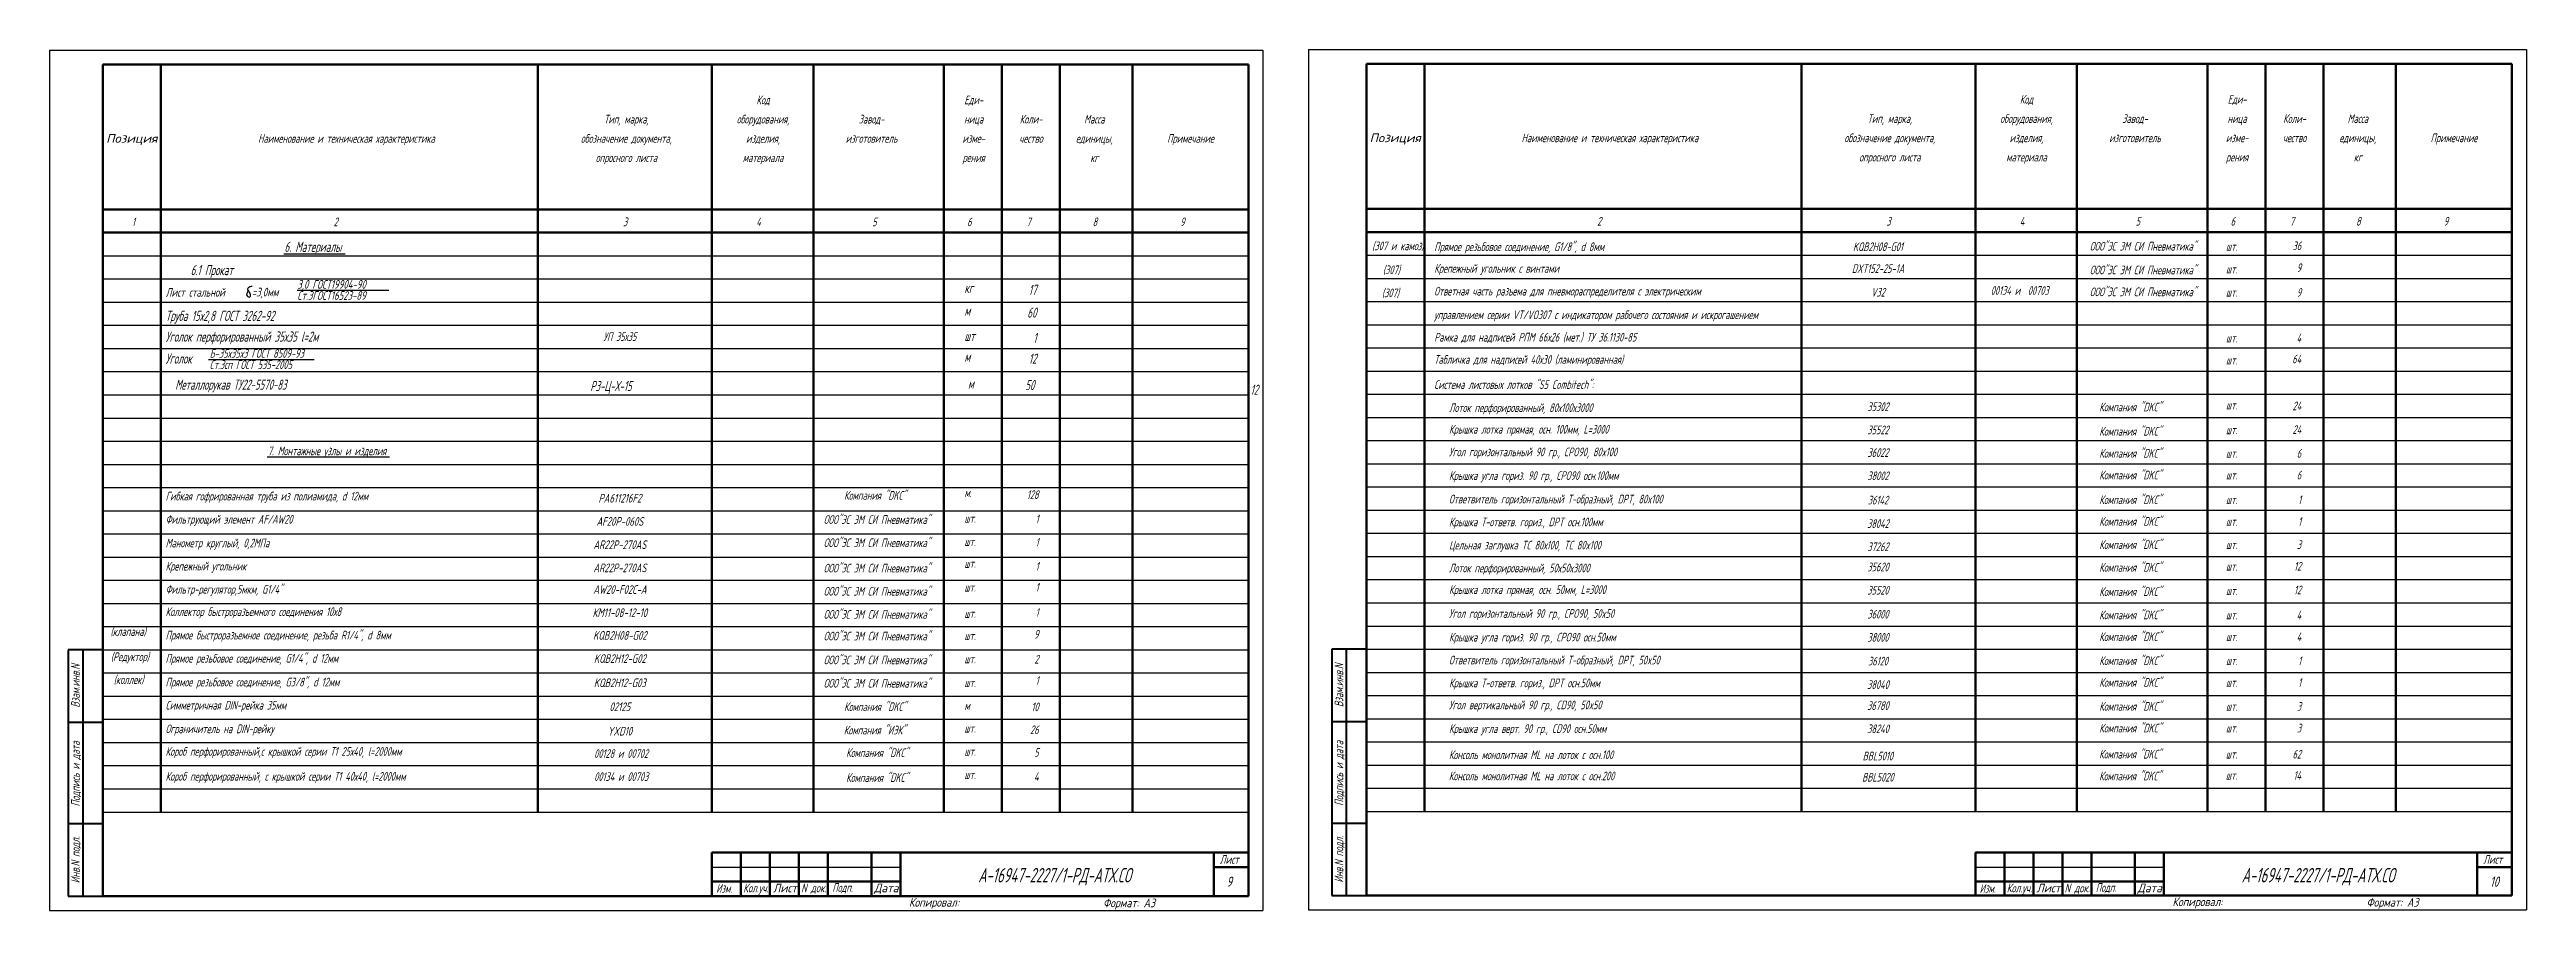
# Model space of a CAD drawing. Header units: millimetres. Extents: x -338 to 6826, y -8218 to 3153.
# Drawn here: x 5515 to 6369, y 2462 to 2759 of the extents above; entities that cross this region are included whole.
import ezdxf
from ezdxf.enums import TextEntityAlignment as Align

# ---------------------------------------------------------------- set-up
doc = ezdxf.new("R2010")
doc.units = ezdxf.units.MM
doc.layers.get('Defpoints').update_dxf_attribs({"color": 251})
for name, color, linetype, lineweight in [('Обводка', 6, 'Continuous', 25), ('Рамка тонкая', 5, 'Continuous', 25), ('Текст_КИП', 2, 'Continuous', 25)]:
    doc.layers.add(name, color=color, linetype=linetype, lineweight=lineweight)
doc.styles.add('eskd.shx', font='eskd.shx', dxfattribs={"width": 0.8})
doc.styles.add('Simplex', font='simplex.shx', dxfattribs={"width": 0.7, "oblique": 15})
doc.styles.get("Standard").update_dxf_attribs({"font": 'simplex.shx', "oblique": 15})

msp = doc.modelspace()

# ---------------------------------------------------------------- texts
at = {"color": 2, "oblique": 15, "width": 0.7}
for s, p in [('Лист стальной ', (5555.25, 2673.86)), ('=3,0мм', (5584.98, 2673.94))]:
    msp.add_text(s, height=3, dxfattribs=at).set_placement(p)
at = {"color": 2, "style": 'Simplex', "oblique": 15, "width": 0.7}
for s, p in [('Взам.инв.N', (5525.65, 2539.48)), ('Взам.инв.N', (5961.33, 2539.68)), ('Подпись и дата', (5525.65, 2509.12)), ('Подпись и дата', (5961.33, 2509.32)), ('Инв.N подл.', (5525.65, 2479.48)), ('Инв.N подл.', (5961.33, 2479.68))]:
    msp.add_text(s, height=3, rotation=90, dxfattribs=at).set_placement(p, align=Align.CENTER)
at = {"layer": 'Defpoints', "lineweight": -3, "style": 'Simplex', "oblique": 15, "width": 0.6}
for s, p in [('(307 и камоз)', (5971.29, 2689.89)), ('(307)', (5974.96, 2681.62)), ('(307)', (5974.63, 2673.67)), ('(клапана)', (5536.22, 2556.76)), ('(Редуктор)', (5536.36, 2548.08)), ('(коллек)', (5537.34, 2540.17))]:
    msp.add_text(s, height=3, dxfattribs=at).set_placement(p)
at = {"layer": 'Текст_КИП', "oblique": 15}
for s, style, width, p in [('Код', 'Simplex', 0.6, (5761.24, 2740.28)), ('Еди-', 'Simplex', 0.6, (5833.86, 2740.28)), ('Код', 'Simplex', 0.6, (6196.91, 2740.48)), ('Еди-', 'Simplex', 0.6, (6269.53, 2740.48)), ('Тип, марка,', 'Simplex', 0.6, (5714.11, 2733.63)), ('оборудования,', 'Simplex', 0.6, (5761.24, 2733.63)), ('Завод-', 'Simplex', 0.6, (5798.64, 2733.63)), ('ница', 'Simplex', 0.6, (5833.86, 2733.63)), ('Коли-', 'Simplex', 0.6, (5853.64, 2733.63)), ('Масса', 'Simplex', 0.6, (5875.48, 2733.63)), ('Тип, марка,', 'Simplex', 0.6, (6149.79, 2733.83)), ('оборудования,', 'Simplex', 0.6, (6196.91, 2733.83)), ('Завод-', 'Simplex', 0.6, (6234.31, 2733.83)), ('ница', 'Simplex', 0.6, (6269.53, 2733.83)), ('Коли-', 'Simplex', 0.6, (6289.31, 2733.83)), ('Масса', 'Simplex', 0.6, (6311.15, 2733.83)), ('Наименование и техническая характеристика', 'Simplex', 0.6, (5617.59, 2726.98)), ('обозначение документа,', 'Simplex', 0.6, (5714.11, 2726.98)), ('изделия,', 'Simplex', 0.6, (5761.24, 2726.98)), ('изготовитель', 'Simplex', 0.6, (5798.64, 2726.98)), ('изме-', 'Simplex', 0.6, (5833.86, 2726.98)), ('чество', 'Simplex', 0.6, (5853.64, 2726.98)), ('единицы,', 'Simplex', 0.6, (5875.48, 2726.98)), ('Примечание', 'Simplex', 0.6, (5908.64, 2726.98)), ('Наименование и техническая характеристика', 'Simplex', 0.6, (6053.26, 2727.18)), ('обозначение документа,', 'Simplex', 0.6, (6149.79, 2727.18)), ('изделия,', 'Simplex', 0.6, (6196.91, 2727.18)), ('изготовитель', 'Simplex', 0.6, (6234.31, 2727.18)), ('изме-', 'Simplex', 0.6, (6269.53, 2727.18)), ('чество', 'Simplex', 0.6, (6289.31, 2727.18)), ('единицы,', 'Simplex', 0.6, (6311.15, 2727.18)), ('Примечание', 'Simplex', 0.6, (6344.31, 2727.18)), ('опросного листа', 'Simplex', 0.6, (5714.11, 2720.33)), ('материала', 'Simplex', 0.6, (5761.24, 2720.33)), ('рения', 'Simplex', 0.6, (5833.86, 2720.33)), ('кг', 'Simplex', 0.6, (5875.48, 2720.33)), ('опросного листа', 'Simplex', 0.6, (6149.79, 2720.53)), ('материала', 'Simplex', 0.6, (6196.91, 2720.53)), ('рения', 'Simplex', 0.6, (6269.53, 2720.53)), ('кг', 'Simplex', 0.6, (6311.15, 2720.53)), ('УП 35х35', 'eskd.shx', 0.7, (5711.87, 2658.57))]:
    msp.add_text(s, height=3, dxfattribs=dict(at, style=style, width=width)).set_placement(p, align=Align.CENTER)
at = {"layer": 'Текст_КИП', "style": 'Simplex', "oblique": 15}
for s, width, p, p2 in [('Позиция', 0.960052, (5534.73, 2726.98), (5552.42, 2726.98)), ('Позиция', 0.960052, (5970.4, 2727.18), (5988.09, 2727.18)), ('Кол.уч.', 0.603486, (5754.42, 2468.25), (5763.12, 2468.25)), ('Лист', 0.686041, (5764.71, 2468.25), (5772.94, 2468.25)), ('N док.', 0.628372, (5774.36, 2468.25), (5783.07, 2468.25)), ('Дата', 0.652619, (5799.54, 2468.25), (5807.93, 2468.25)), ('Кол.уч.', 0.603486, (6190.09, 2468.25), (6198.8, 2468.25)), ('Лист', 0.686041, (6200.38, 2468.25), (6208.61, 2468.25)), ('N док.', 0.628372, (6210.04, 2468.25), (6218.74, 2468.25)), ('Дата', 0.652619, (6235.21, 2468.25), (6243.6, 2468.25))]:
    msp.add_text(s, height=3, dxfattribs=dict(at, width=width)).set_placement(p, p2, align=Align.FIT)
at = {"layer": 'Текст_КИП', "oblique": 15}
for s, height, style, width, p in [('1', 3, 'Simplex', 0.6, (5543.62, 2698.18)), ('2', 3, 'Simplex', 0.6, (5613.18, 2698.18)), ('3', 3, 'Simplex', 0.6, (5712.96, 2698.18)), ('4', 3, 'Simplex', 0.6, (5758.91, 2698.18)), ('5', 3, 'Simplex', 0.6, (5798.88, 2698.18)), ('6', 3, 'Simplex', 0.6, (5831.62, 2698.18)), ('7', 3, 'Simplex', 0.6, (5852.07, 2698.18)), ('8', 3, 'Simplex', 0.6, (5874.87, 2698.18)), ('9', 3, 'Simplex', 0.6, (5905.08, 2698.18)), ('2', 3, 'Simplex', 0.6, (6048.85, 2698.38)), ('3', 3, 'Simplex', 0.6, (6148.63, 2698.38)), ('4', 3, 'Simplex', 0.6, (6194.58, 2698.38)), ('5', 3, 'Simplex', 0.6, (6234.56, 2698.38)), ('6', 3, 'Simplex', 0.6, (6267.29, 2698.38)), ('7', 3, 'Simplex', 0.6, (6287.75, 2698.38)), ('8', 3, 'Simplex', 0.6, (6310.54, 2698.38)), ('9', 3, 'Simplex', 0.6, (6340.76, 2698.38)), ('%%U6. Материалы ', 3.5, 'eskd.shx', 0.8, (5596.21, 2689.32)), ('6.1 Прокат', 3.5, 'eskd.shx', 0.8, (5563.87, 2681.28)), ('кг', 3.5, 'eskd.shx', 0.8, (5830.68, 2675.11)), ('Труба 15х2,8 ГОСТ 3262-92', 3.5, 'eskd.shx', 0.8, (5555.25, 2665.49)), ('м', 3.5, 'eskd.shx', 0.8, (5830.68, 2667.25)), ('Уголок перфорированный 35х35 l=2м ', 3.5, 'eskd.shx', 0.8, (5555.25, 2658.33)), ('шт', 3.5, 'eskd.shx', 0.8, (5830.68, 2658.51)), ('Уголок', 3.5, 'eskd.shx', 0.8, (5555.25, 2650.75)), ('Б-35х35х3 ГОСТ 8509-93', 3, 'eskd.shx', 0.8, (5570.44, 2652.79)), ('Ст.3сп ГОСТ 535-2005', 3, 'eskd.shx', 0.8, (5570.44, 2648.89)), ('м', 3.5, 'eskd.shx', 0.8, (5830.68, 2651.36)), ('Металлорукав ТУ22-5570-83', 3.5, 'Simplex', 0.6, (5558.53, 2641.75)), ('РЗ-Ц-Х-15', 3.5, 'Simplex', 0.6, (5701.67, 2641.27)), ('м', 3.5, 'eskd.shx', 0.8, (5831.91, 2642.06)), ('%%U7. Монтажные узлы и изделия ', 3, 'Simplex', 0.6, (5590.48, 2619.12)), ('Изм.', 3, 'Simplex', 0.6, (5745.07, 2468.09)), ('Подп.', 3, 'Simplex', 0.6, (5785.13, 2468.41)), ('А-16947-2227/1-РД-АТХ.СО', 5, 'Simplex', 0.6, (5835.42, 2471.67)), ('Изм.', 3, 'Simplex', 0.6, (6180.75, 2468.09)), ('Подп.', 3, 'Simplex', 0.6, (6220.8, 2468.41)), ('А-16947-2227/1-РД-АТХ.СО', 5, 'Simplex', 0.6, (6271.09, 2471.67))]:
    msp.add_text(s, height=height, dxfattribs=dict(at, style=style, width=width)).set_placement(p)
at = {"layer": 'Текст_КИП', "color": 3, "style": 'Simplex', "oblique": 15}
for s, width, p in [('Прямое резьбовое соединение, G1/8", d 8мм', 0.6, (5992.68, 2689.6)), ('шт.   ', 0.6, (6265.68, 2689.69)), ('Крепежный угольник с винтами', 0.6, (5992.68, 2682.11)), ('шт.   ', 0.6, (6265.68, 2681.87)), ('Ответная часть разъема для пневмораспределителя с электрическим ', 0.6, (5992.68, 2674.26)), ('00134 и  00703', 0.6, (6184.58, 2674.49)), ('шт.   ', 0.6, (6265.68, 2673.88)), ('управлением серии VT/VO307 с индикатором рабочего состояния и искрогашением ', 0.6, (5992.68, 2666.1)), ('Рамка для надписей РПМ 66х26 (мет.) ТУ 36.1130-85', 0.6, (5992.68, 2658.36)), ('шт.', 0.6, (6265.68, 2658.08)), ('Табличка для надписей 40х30 (ламинированная)', 0.6, (5992.68, 2650.68)), ('шт.', 0.6, (6265.68, 2650.45)), ('Система листовых лотков "S5 Combitech":', 0.6, (5992.68, 2642.02)), ('Лоток перфорированный, 80х100х3000', 0.6, (5997.79, 2634.04)), ('шт.', 0.6, (6265.68, 2634.92)), ('Крышка лотка прямая, осн. 100мм, L=3000', 0.6, (5997.79, 2626.58)), ('шт.', 0.6, (6265.68, 2626.39)), ('Угол горизонтальный 90 гр., CPO90, 80x100', 0.6, (5997.79, 2618.77)), ('Крышка угла гориз. 90 гр., CPO90 осн.100мм', 0.6, (5997.79, 2610.6)), ('шт.', 0.6, (6265.68, 2618.28)), ('Гибкая гофрированная труба из полиамида, d 12мм ', 0.6, (5555.24, 2603.51)), ('м.', 0.6, (5830.68, 2604.69)), ('Ответвитель горизонтальный Т-образный, DPT, 80x100', 0.6, (5997.79, 2602.5)), ('шт.', 0.6, (6265.68, 2610.77)), ('Фильтрующий элемент AF/AW20', 0.6, (5555.24, 2595.51)), ('шт.   ', 0.6, (5830.68, 2595.8)), ('Крышка Т-ответв. гориз., DPT осн.100мм', 0.6, (5997.79, 2594.6)), ('шт.', 0.6, (6265.68, 2602.28)), ('шт.', 0.6, (6265.68, 2594.77)), ('Манометр круглый, 0,2МПа', 0.6, (5555.24, 2587.34)), ('шт.   ', 0.6, (5830.68, 2587.8)), ('Цельная заглушка TC 80х100, TC 80x100', 0.6, (5997.79, 2586.6)), ('шт.', 0.6, (6265.68, 2586.77)), ('Крепежный угольник', 0.6, (5555.24, 2579.34)), ('шт.   ', 0.6, (5830.68, 2580.25)), ('Лоток перфорированный, 50х50х3000', 0.6, (5997.79, 2578.7)), ('шт.', 0.6, (6265.68, 2579.28)), ('Фильтр-регулятор,5мкм, G1/4"', 0.6, (5555.24, 2571.35)), ('шт.   ', 0.6, (5830.68, 2572.05)), ('Крышка лотка прямая, осн. 50мм, L=3000', 0.6, (5997.79, 2571.24)), ('шт.', 0.6, (6265.68, 2570.84)), ('Коллектор быстроразъемного соединения 10х8', 0.6, (5555.24, 2563.64)), ('шт.   ', 0.6, (5830.68, 2562.98)), ('Угол горизонтальный 90 гр., CPO90, 50x50', 0.6, (5997.79, 2563)), ('шт.', 0.6, (6265.68, 2562.5)), ('Прямое быстроразъемное соединение, резьба R1/4", d 8мм', 0.6, (5555.24, 2555.53)), ('шт.   ', 0.6, (5830.68, 2555.3)), ('Крышка угла гориз. 90 гр., CPO90 осн.50мм', 0.6, (5997.79, 2554.83)), ('шт.', 0.6, (6265.68, 2554.99)), ('Прямое резьбовое соединение, G1/4", d 12мм', 0.6, (5555.24, 2547.53)), ('шт.   ', 0.6, (5830.68, 2547.3)), ('Ответвитель горизонтальный Т-образный, DPT, 50x50', 0.6, (5997.79, 2546.93)), ('шт.', 0.6, (6265.68, 2546.71)), ('Прямое резьбовое соединение, G3/8", d 12мм', 0.6, (5555.24, 2539.33)), ('шт.   ', 0.6, (5830.68, 2539.11)), ('Крышка Т-ответв. гориз., DPT осн.50мм', 0.6, (5997.79, 2539.03)), ('шт.', 0.6, (6265.68, 2539.2)), ('Симметричная DIN-рейка 35мм', 0.6, (5555.24, 2531.34)), ('м', 0.6, (5830.68, 2531.19)), ('Угол вертикальный 90 гр., CD90, 50x50', 0.6, (5997.79, 2531.44)), ('шт.', 0.6, (6265.68, 2530.94)), ('Ограничитель на DIN-рейку', 0.6, (5555.24, 2523.19)), ('шт.', 0.6, (5830.68, 2523.37)), ('Крышка угла верт. 90 гр., CD90 осн.50мм', 0.6, (5997.79, 2523.27)), ('шт.', 0.6, (6265.68, 2523.44)), ('Короб перфорированный,с крышкой серии Т1 25х40, l=2000мм', 0.6, (5555.24, 2515.39)), ('00128 и 00702', 0.6, (5703.01, 2514.66)), ('шт.', 0.6, (5830.68, 2515.39)), ('Консоль монолитная ML на лоток с осн.100', 0.6, (5997.74, 2514.24)), ('шт.', 0.6, (6265.63, 2514.44)), ('Короб перфорированный, с крышкой серии Т1 40х40, l=2000мм', 0.6, (5555.24, 2506.79)), ('00134 и 00703', 0.6, (5703.01, 2506.7)), ('шт.', 0.6, (5830.68, 2507.35)), ('Консоль монолитная ML на лоток с осн.200', 0.6, (5997.74, 2506.93)), ('шт.', 0.6, (6265.63, 2507.13)), ('Копировал:', 0.8, (5811.57, 2463.3)), ('Формат: А3', 0.8, (5878.5, 2463.1)), ('Копировал:', 0.8, (6247.25, 2463.5)), ('Формат: А3', 0.8, (6314.17, 2463.3))]:
    msp.add_text(s, height=3, dxfattribs=dict(at, width=width)).set_placement(p)
for s, width, p in [('KQB2H08-G01', 0.6, (6145.69, 2689.61)), ('ООО"ЭС ЭМ СИ Пневматика"', 0.6, (6237.11, 2689.77)), ('DXT152-25-1A', 0.6, (6145.69, 2682.06)), ('ООО"ЭС ЭМ СИ Пневматика"', 0.6, (6237.11, 2681.57)), ('V32', 0.6, (6145.69, 2673.9)), ('ООО"ЭС ЭМ СИ Пневматика"', 0.6, (6237.11, 2674.02)), ('35302', 0.6, (6145.69, 2634.39)), ('Компания "DKC"', 0.6, (6232.71, 2634.27)), ('35522', 0.6, (6145.69, 2626.36)), ('Компания "DKC"', 0.6, (6232.71, 2625.89)), ('38002', 0.6, (6145.69, 2610.53)), ('36022', 0.6, (6145.69, 2618.54)), ('Компания "DKC"', 0.6, (6232.71, 2618.28)), ('Компания "DKC"', 0.6, (6232.71, 2610.77)), ('РА611216F2', 0.7, (5711.87, 2602.79)), ('Компания "DKC"', 0.6, (5799.9, 2603.77)), ('36142', 0.6, (6145.69, 2602.13)), ('Компания "DKC"', 0.6, (6232.71, 2602.28)), ('AF20P-060S', 0.7, (5711.87, 2594.79)), ('ООО"ЭС ЭМ СИ Пневматика"', 0.6, (5800.53, 2595.43)), ('38042', 0.6, (6145.69, 2594.03)), ('Компания "DKC"', 0.6, (6232.71, 2594.77)), ('AR22P-270AS', 0.7, (5711.87, 2586.75)), ('ООО"ЭС ЭМ СИ Пневматика"', 0.6, (5800.53, 2587.43)), ('37262', 0.6, (6145.69, 2586.05)), ('Компания "DKC"', 0.6, (6232.71, 2586.77)), ('AR22P-270AS', 0.7, (5711.87, 2578.75)), ('ООО"ЭС ЭМ СИ Пневматика"', 0.6, (5800.53, 2578.66)), ('35620', 0.6, (6145.69, 2579.05)), ('Компания "DKC"', 0.6, (6232.71, 2578.92)), ('AW20-F02С-A', 0.7, (5711.87, 2571.27)), ('ООО"ЭС ЭМ СИ Пневматика"', 0.6, (5800.53, 2570.67)), ('35520', 0.6, (6145.69, 2571.02)), ('Компания "DKC"', 0.6, (6232.71, 2570.55)), ('КМ11-08-12-10', 0.7, (5711.87, 2563.29)), ('ООО"ЭС ЭМ СИ Пневматика"', 0.6, (5800.53, 2562.7)), ('36000', 0.6, (6145.69, 2562.76)), ('Компания "DKC"', 0.6, (6232.71, 2562.5)), ('KQB2H08-G02', 0.7, (5711.87, 2555.44)), ('ООО"ЭС ЭМ СИ Пневматика"', 0.6, (5800.53, 2555.2)), ('38000', 0.6, (6145.69, 2554.76)), ('Компания "DKC"', 0.6, (6232.71, 2554.99)), ('KQB2H12-G02', 0.7, (5711.87, 2547.44)), ('ООО"ЭС ЭМ СИ Пневматика"', 0.6, (5800.53, 2546.97)), ('36120', 0.6, (6145.69, 2546.56)), ('Компания "DKC"', 0.6, (6232.71, 2546.71)), ('KQB2H12-G03', 0.7, (5711.87, 2539.08)), ('ООО"ЭС ЭМ СИ Пневматика"', 0.6, (5800.53, 2538.92)), ('38040', 0.6, (6145.69, 2538.46)), ('Компания "DKC"', 0.6, (6232.71, 2539.2)), ('02125', 0.7, (5711.87, 2530.81)), ('Компания "DKC"', 0.6, (5799.9, 2530.83)), ('36780', 0.6, (6145.69, 2531.2)), ('Компания "DKC"', 0.6, (6232.71, 2530.94)), ('YXD10', 0.7, (5711.87, 2522.38)), ('Компания "ИЭК"', 0.6, (5799.77, 2522.76)), ('38240', 0.6, (6145.69, 2523.2)), ('Компания "DKC"', 0.6, (6232.71, 2523.44)), ('Компания "DKC"', 0.6, (5800.59, 2514.96)), ('BBL5010', 0.6, (6145.64, 2513.79)), ('Компания "DKC"', 0.6, (6232.66, 2514.44)), ('Компания "DKC"', 0.6, (5800.59, 2506.35)), ('BBL5020', 0.6, (6145.64, 2506.48)), ('Компания "DKC"', 0.6, (6232.66, 2506.89))]:
    msp.add_text(s, height=3, dxfattribs=dict(at, width=width)).set_placement(p, align=Align.CENTER)
at = {"layer": 'Текст_КИП', "color": 3, "style": 'Simplex', "oblique": 15, "width": 0.6}
for s, p in [('36', (6291.62, 2689.92)), ('9', (6291.62, 2682.34)), ('9', (6291.62, 2673.8)), ('4', (6291.62, 2658.12)), ('64', (6291.62, 2650.86)), ('24', (6291.62, 2634.66)), ('24', (6291.62, 2626.49)), ('6', (6291.62, 2618.28)), ('6', (6291.62, 2610.77)), ('128', (5856.25, 2604.03)), ('1', (6291.62, 2602.28)), ('1', (5856.25, 2595.61)), ('1', (6291.62, 2594.77)), ('1', (5856.25, 2587.61)), ('3', (6291.62, 2586.77)), ('1', (5856.25, 2579.28)), ('12', (6291.62, 2579.32)), ('1', (5856.25, 2572.04)), ('12', (6291.62, 2571.15)), ('1', (5856.25, 2563.32)), ('4', (6291.62, 2562.5)), ('9', (5856.25, 2555.84)), ('4', (6291.62, 2554.99)), ('2', (5856.25, 2547.23)), ('1', (6291.62, 2546.71)), ('1', (5856.25, 2539.84)), ('1', (6291.62, 2539.2)), ('10', (5856.25, 2530.76)), ('3', (6291.62, 2530.94)), ('26', (5856.25, 2522.86)), ('3', (6291.62, 2523.44)), ('5', (5856.25, 2515.03)), ('62', (6291.57, 2514.44)), ('4', (5856.25, 2506.69)), ('14', (6291.57, 2507.13))]:
    msp.add_text(s, height=3, dxfattribs=at).set_placement(p, align=Align.RIGHT)
at = {"layer": 'Текст_КИП', "oblique": 15, "width": 0.7}
for s, p in [('3,0 ГОСТ19904-90', (5600.66, 2676.61)), ('Ст.3ГОСТ16523-89', (5600.66, 2672.76))]:
    msp.add_text(s, height=3, dxfattribs=at).set_placement(p)
at = {"layer": 'Текст_КИП', "style": 'eskd.shx', "oblique": 15, "width": 0.8}
for s, p in [('17', (5855.54, 2674.46)), ('60', (5855.54, 2666.61)), ('1', (5855.54, 2657.87)), ('12', (5855.54, 2650.71)), ('50', (5854.81, 2641.59)), ('12', (5931.97, 2639.98)), ('12', (5931.97, 2639.98))]:
    msp.add_text(s, height=3.5, dxfattribs=at).set_placement(p, align=Align.RIGHT)
at = {"layer": 'Текст_КИП', "lineweight": -3, "style": 'Simplex', "oblique": 15, "width": 0.7}
for s, height, p in [('Лист', 3, (5918.72, 2478.1)), ('Лист', 3, (6354.4, 2478.1)), ('9', 3.5, (5921.08, 2470.21)), ('10', 3.5, (6356.75, 2470.21))]:
    msp.add_text(s, height=height, dxfattribs=at).set_placement(p)

# ---------------------------------------------------------------- linework, layer by layer
at = {"lineweight": 60}
for p, q in [((5533.64, 2466.98), (5533.64, 2753.98)), ((5533.64, 2753.98), (5928.64, 2753.98)), ((5553.64, 2753.98), (5553.64, 2495.98)), ((5683.64, 2753.98), (5683.64, 2495.98)), ((5743.64, 2753.98), (5743.64, 2495.98)), ((5778.64, 2753.98), (5778.64, 2495.98)), ((5823.64, 2753.98), (5823.64, 2495.98)), ((5843.64, 2753.98), (5843.64, 2495.98)), ((5863.64, 2753.98), (5863.64, 2495.98)), ((5888.64, 2753.98), (5888.64, 2495.98)), ((5928.64, 2753.98), (5928.64, 2466.98)), ((5969.31, 2467.18), (5969.31, 2754.18)), ((5969.31, 2754.18), (6364.31, 2754.18)), ((5989.31, 2754.18), (5989.31, 2496.18)), ((6119.31, 2754.18), (6119.31, 2496.18)), ((6179.31, 2754.18), (6179.31, 2496.18)), ((6214.31, 2754.18), (6214.31, 2496.18)), ((6259.31, 2754.18), (6259.31, 2496.18)), ((6279.31, 2754.18), (6279.31, 2496.18)), ((6299.31, 2754.18), (6299.31, 2496.18)), ((6324.31, 2754.18), (6324.31, 2496.18)), ((6364.31, 2754.18), (6364.31, 2467.18)), ((5533.64, 2703.98), (5928.64, 2703.98)), ((5969.31, 2704.18), (6364.31, 2704.18)), ((5533.64, 2695.98), (5928.64, 2695.98)), ((5969.31, 2696.18), (6364.31, 2696.18)), ((5928.64, 2466.98), (5533.64, 2466.98)), ((6364.31, 2467.18), (5969.31, 2467.18))]:
    msp.add_line(p, q, dxfattribs=at)
at = {"color": 7, "lineweight": 40}
for p, q in [((5521.65, 2551.98), (5521.65, 2466.98)), ((5533.65, 2551.98), (5521.65, 2551.98)), ((5526.65, 2551.98), (5526.65, 2466.98)), ((5957.33, 2552.18), (5957.33, 2467.18)), ((5969.33, 2552.18), (5957.33, 2552.18)), ((5962.33, 2552.18), (5962.33, 2467.18)), ((5521.65, 2526.98), (5533.65, 2526.98)), ((5957.33, 2527.18), (5969.33, 2527.18)), ((5521.65, 2491.98), (5533.65, 2491.98)), ((5957.33, 2492.18), (5969.33, 2492.18)), ((5521.65, 2466.98), (5533.65, 2466.98)), ((5957.33, 2467.18), (5969.33, 2467.18))]:
    msp.add_line(p, q, dxfattribs=at)
at = {"lineweight": 50}
for p, q in [((5928.64, 2481.98), (5743.64, 2481.98)), ((5743.64, 2481.98), (5743.64, 2466.98)), ((5753.64, 2466.98), (5753.64, 2481.98)), ((5763.64, 2466.98), (5763.64, 2481.98)), ((5773.64, 2466.98), (5773.64, 2481.98)), ((5783.64, 2466.98), (5783.64, 2481.98)), ((5798.64, 2466.98), (5798.64, 2481.98)), ((5808.64, 2466.98), (5808.64, 2481.98)), ((5916.64, 2466.98), (5916.64, 2481.98)), ((5916.64, 2476.98), (5928.64, 2476.98)), ((6364.31, 2481.98), (6179.31, 2481.98)), ((6179.31, 2481.98), (6179.31, 2466.98)), ((6189.31, 2466.98), (6189.31, 2481.98)), ((6199.31, 2466.98), (6199.31, 2481.98)), ((6209.31, 2466.98), (6209.31, 2481.98)), ((6219.31, 2466.98), (6219.31, 2481.98)), ((6234.31, 2466.98), (6234.31, 2481.98)), ((6244.31, 2466.98), (6244.31, 2481.98)), ((6352.31, 2466.98), (6352.31, 2481.98)), ((6352.31, 2476.98), (6364.31, 2476.98)), ((5743.64, 2471.98), (5808.64, 2471.98)), ((6179.31, 2471.98), (6244.31, 2471.98))]:
    msp.add_line(p, q, dxfattribs=at)
at = {"lineweight": -3}
for p, q in [((5743.64, 2476.98), (5808.64, 2476.98)), ((6179.31, 2476.98), (6244.31, 2476.98))]:
    msp.add_line(p, q, dxfattribs=at)
at = {"color": 2}
msp.add_spline([(5583.75, 2676), (5583.34, 2674.1), (5584.32, 2673.76), (5584.1, 2675.57), (5583.61, 2676.34), (5584.03, 2677.17), (5585.14, 2677.52)], degree=3, dxfattribs=at)
at = {"layer": 'Обводка', "color": 155}
for p, q in [((5533.64, 2687.98), (5928.64, 2687.98)), ((5969.31, 2688.18), (6364.31, 2688.18)), ((5533.64, 2679.98), (5928.64, 2679.98)), ((5969.31, 2680.18), (6364.31, 2680.18)), ((5533.64, 2671.98), (5928.64, 2671.98)), ((5969.31, 2672.18), (6364.31, 2672.18)), ((5533.64, 2663.98), (5928.64, 2663.98)), ((5969.31, 2664.18), (6364.31, 2664.18)), ((5533.64, 2655.98), (5928.64, 2655.98)), ((5533.64, 2647.98), (5928.64, 2647.98)), ((5969.31, 2656.18), (6364.31, 2656.18)), ((5969.31, 2648.18), (6364.31, 2648.18)), ((5533.64, 2639.98), (5928.64, 2639.98)), ((5969.31, 2640.18), (6364.31, 2640.18)), ((5533.64, 2631.98), (5928.64, 2631.98)), ((5969.31, 2632.18), (6364.31, 2632.18)), ((5533.64, 2623.98), (5928.64, 2623.98)), ((5969.31, 2624.18), (6364.31, 2624.18)), ((5533.64, 2615.98), (5928.64, 2615.98)), ((5969.31, 2616.18), (6364.31, 2616.18)), ((5533.64, 2607.98), (5928.64, 2607.98)), ((5969.31, 2608.18), (6364.31, 2608.18)), ((5533.64, 2599.98), (5928.64, 2599.98)), ((5969.31, 2600.18), (6364.31, 2600.18)), ((5533.64, 2591.98), (5928.64, 2591.98)), ((5969.31, 2592.18), (6364.31, 2592.18)), ((5533.64, 2583.98), (5928.64, 2583.98)), ((5969.31, 2584.18), (6364.31, 2584.18)), ((5533.64, 2575.98), (5928.64, 2575.98)), ((5969.31, 2576.18), (6364.31, 2576.18)), ((5533.64, 2567.98), (5928.64, 2567.98)), ((5969.31, 2568.18), (6364.31, 2568.18)), ((5533.64, 2559.98), (5928.64, 2559.98)), ((5969.31, 2560.18), (6364.31, 2560.18)), ((5533.64, 2551.98), (5928.64, 2551.98)), ((5969.31, 2552.18), (6364.31, 2552.18)), ((5533.64, 2543.98), (5928.64, 2543.98)), ((5969.31, 2544.18), (6364.31, 2544.18)), ((5533.64, 2535.98), (5928.64, 2535.98)), ((5969.31, 2536.18), (6364.31, 2536.18)), ((5969.31, 2528.18), (6364.31, 2528.18)), ((5533.64, 2527.98), (5928.64, 2527.98)), ((5533.64, 2519.98), (5928.64, 2519.98)), ((5969.31, 2520.18), (6364.31, 2520.18)), ((5533.64, 2511.98), (5928.64, 2511.98)), ((5969.31, 2512.18), (6364.31, 2512.18)), ((5533.64, 2503.98), (5928.64, 2503.98)), ((5969.31, 2504.18), (6364.31, 2504.18)), ((5533.64, 2495.98), (5928.64, 2495.98)), ((5533.64, 2495.98), (5928.64, 2495.98)), ((5969.31, 2496.18), (6364.31, 2496.18)), ((5969.31, 2496.18), (6364.31, 2496.18))]:
    msp.add_line(p, q, dxfattribs=at)
at = {"layer": 'Рамка тонкая'}
for p, q in [((5515.22, 2758.98), (5933.64, 2758.98)), ((5515.22, 2758.98), (5515.22, 2461.98)), ((5933.64, 2758.98), (5933.64, 2461.98)), ((5949.31, 2759.18), (6369.31, 2759.18)), ((5949.31, 2759.18), (5949.31, 2462.21)), ((6369.31, 2759.18), (6369.31, 2462.18)), ((5515.22, 2462.01), (5933.64, 2461.98)), ((5949.31, 2462.21), (6369.31, 2462.18))]:
    msp.add_line(p, q, dxfattribs=at)
at = {"layer": 'Текст_КИП'}
for p, q in [((5600.66, 2676.09), (5632.21, 2676.09)), ((5570.03, 2652.21), (5606.45, 2652.21))]:
    msp.add_line(p, q, dxfattribs=at)

msp.set_redraw_order([(e.dxf.handle, doc.entitydb.next_handle()) for e in msp.query("TEXT MTEXT ATTDEF DIMENSION ARC_DIMENSION")])  # texts and dimensions are drawn at this point

doc.saveas('drawing.dxf')
